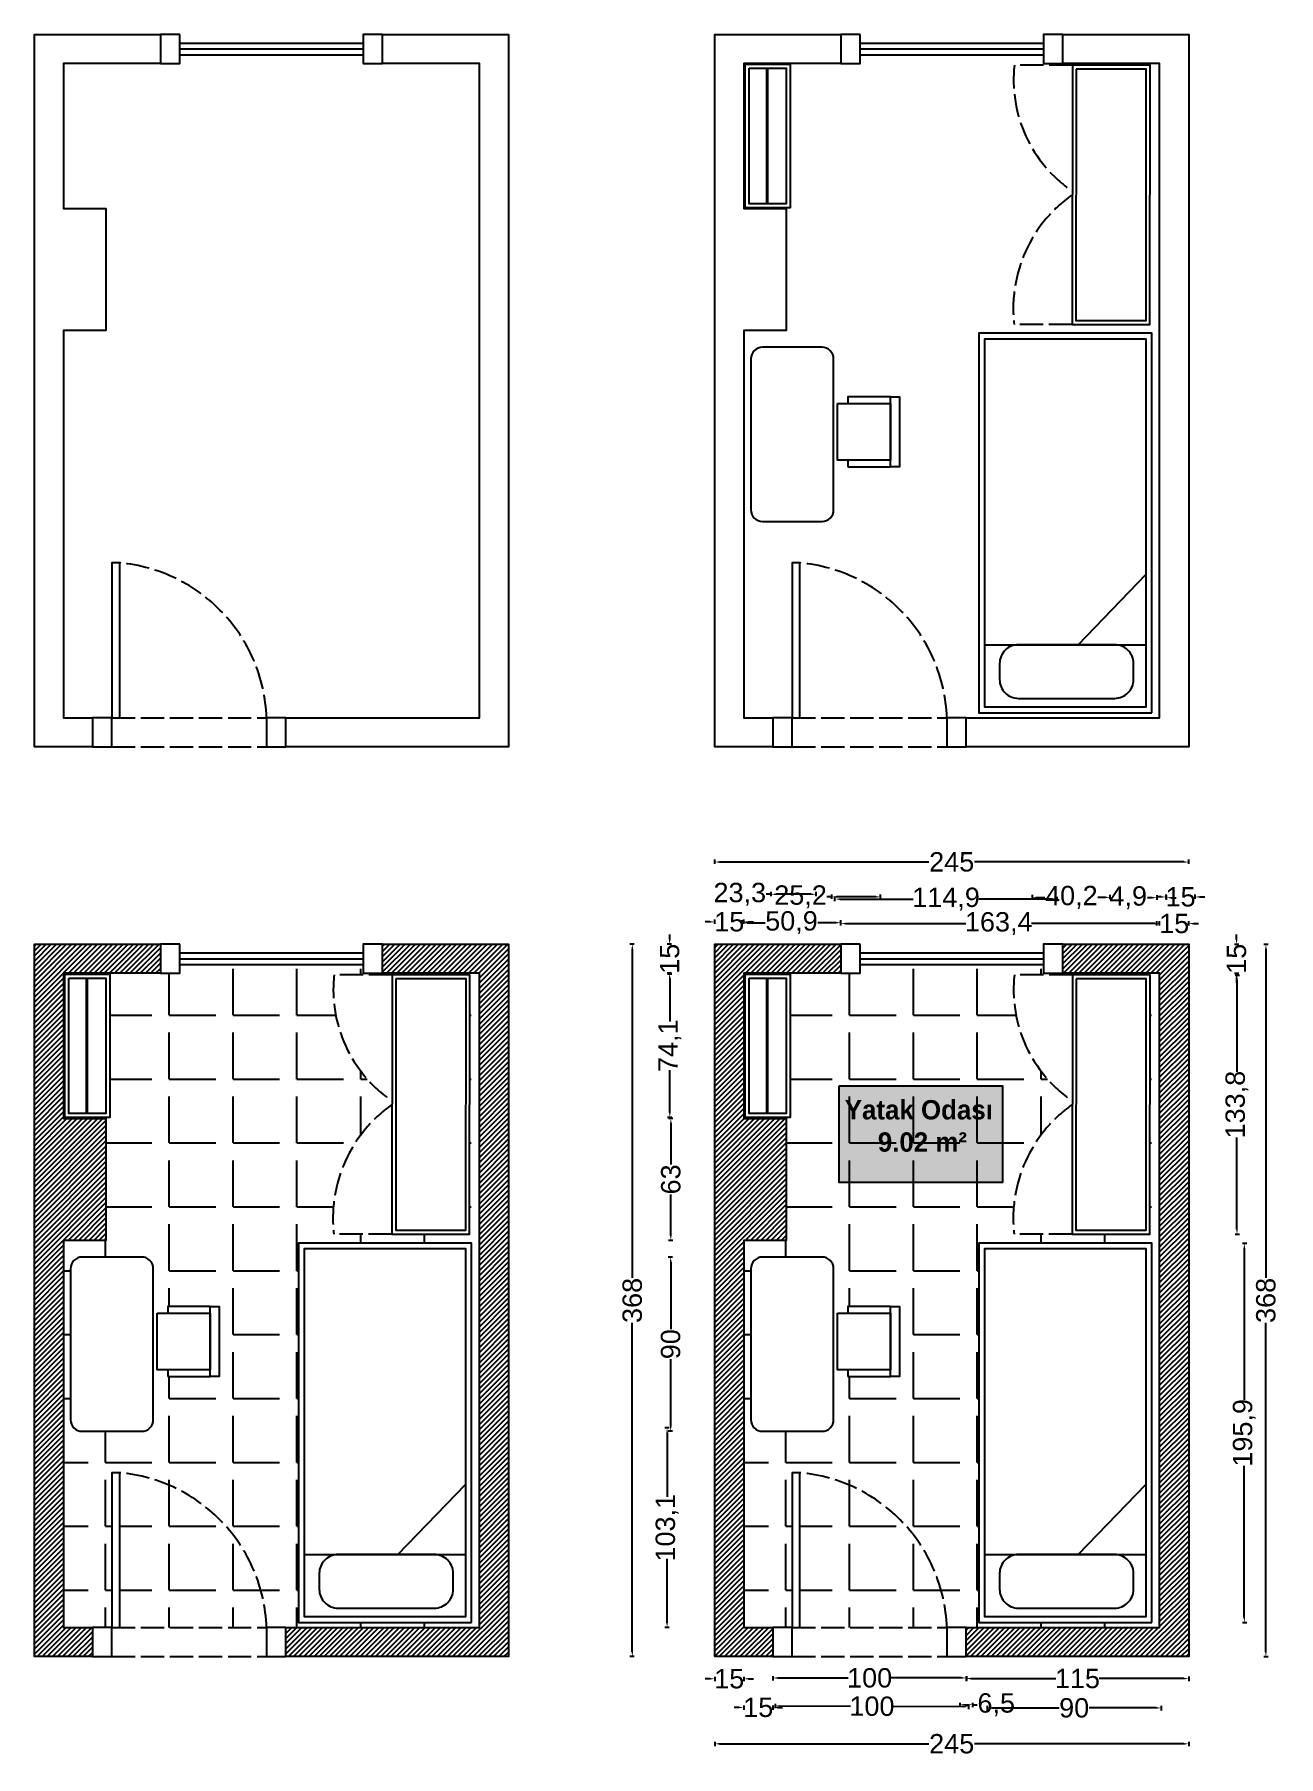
# Model space of a CAD drawing. Header units: centimetres. Extents: x 6441 to 25742, y 7507 to 31010.
# Drawn here: x 12338 to 12981, y 14632 to 15522 of the extents above; entities outside this region: 3.
import ezdxf

# ---------------------------------------------------------------- set-up
doc = ezdxf.new("R2010")
doc.units = ezdxf.units.CM
doc.header["$MEASUREMENT"] = 0
doc.linetypes.add('ACAD_ISO02W100', pattern=[15, 12, -3])
for name, color, linetype in [('Duvar', 170, 'Continuous'), ('Hatch', 174, 'Continuous'), ('Kapı', 240, 'Continuous'), ('Pencere', 244, 'Continuous'), ('Tefriş', 251, 'Continuous'), ('Yazı', 18, 'Continuous'), ('Ölçü', 36, 'Continuous')]:
    doc.layers.add(name, color=color, linetype=linetype)
doc.styles.get("Standard").update_dxf_attribs({"font": 'arial.ttf'})
doc.dimstyles.new('Copy of My_Dimension_Style', dxfattribs={"dimtxt": 10, "dimasz": 2.5, "dimexe": 1.25, "dimexo": 0.0625, "dimgap": 0.6, "dimtad": 0, "dimdec": 1, "dimtxsty": 'Standard', "dimcen": 2.5, "dimadec": 0, "dimazin": 0, "dimtfac": 1, "dimtdec": 1, "dimtofl": 0, "dimtmove": 0, "dimatfit": 3, "dimfxl": 1, "dimfxlon": 1, "dimtolj": 1, "dimtzin": 0, "dimarcsym": 0})

msp = doc.modelspace()

# ---------------------------------------------------------------- texts
at = {"layer": 'Duvar', "char_height": 0.18, "attachment_point": 1}
for s, insert, width in [('My_Dimension_Style', (6454.27, 7734.74), 2.4494), ('DIMSTYLE\\P', (6440.88, 7507.5), 1.2859)]:
    msp.add_mtext(s, dxfattribs=dict(at, insert=insert, width=width))
at = {"layer": 'Yazı', "insert": (12795.47, 14971.19), "char_height": 10, "attachment_point": 2}
msp.add_mtext_dynamic_manual_height_columns('{\\fArtifakt Element|b1|i0|c0|p34;Yatak Odas\\fArtifakt Element|b1|i0|c162|p34;ı\\fArtifakt Element|b1|i0|c0|p34;\\P\\pxqc; \\fArtifakt Element|b1|i0|c162|p34;9.02 \\fArtifakt Element|b1|i0|c0|p34;m²}', width=83.1431, gutter_width=333.41, heights=[42.55], dxfattribs=at)

# ---------------------------------------------------------------- blocks, each defined once
blk = doc.blocks.new('KP_003')
at = {"layer": 'Kapı', "linetype": 'ACAD_ISO02W100'}
for p, q in [((10, 15), (89.93, 15)), ((10, 0), (89.93, 0))]:
    blk.add_line(p, q, dxfattribs=at)
at = {"layer": 'Kapı'}
for points in [[(10, 15), (14, 15), (14, 95), (10, 95)], [(10, 15), (0, 15), (0, 0), (10, 0)], [(99.93, 15), (89.93, 15), (89.93, 0), (99.93, 0)]]:
    blk.add_lwpolyline(points, close=True, dxfattribs=at)
at = {"layer": 'Kapı', "linetype": 'ACAD_ISO02W100'}
blk.add_arc((6.59, 11.93), 83.4, 2.11043, 84.89939, dxfattribs=at)
blk = doc.blocks.new('PN_003')
at = {"layer": 'Pencere'}
for points in [[(10, 0), (0, 0), (0, -15), (10, -15)], [(114.87, 0), (104.87, 0), (104.87, -15), (114.87, -15)]]:
    blk.add_lwpolyline(points, close=True, dxfattribs=at)
for points in [[(10, -4.5), (104.87, -4.5)], [(10, -7.5), (104.87, -7.5)], [(10, -10.5), (104.87, -10.5)], [(10, -10.5), (104.87, -10.5)]]:
    blk.add_lwpolyline(points, dxfattribs=at)
blk = doc.blocks.new('DOLAP_003')
at = {"layer": 'Tefriş', "linetype": 'ACAD_ISO02W100'}
for points in [[(-40.04, 133.88), (-70.04, 133.88, 0.275555), (-40.11, 68.76, 0.195454)], [(-40.19, 0), (-70.19, 0, -0.273658), (-40.12, 66.94)]]:
    blk.add_lwpolyline(points, format="xyb", dxfattribs=at)
at = {"layer": 'Tefriş'}
for points in [[(-40.04, 133.88), (-40.19, 0), (0, 0), (0.15, 133.84)], [(-38.04, 131.88), (-38.19, 2), (-2, 2), (-1.85, 131.84)]]:
    blk.add_lwpolyline(points, close=True, dxfattribs=at)
blk = doc.blocks.new('KITAPLIK_003')
at = {"layer": 'Tefriş'}
for p, q in [((-10.13, 0), (-10.13, 69.93)), ((-9.58, 0), (-9.58, 69.93))]:
    blk.add_line(p, q, dxfattribs=at)
blk.add_lwpolyline([(-21.22, 72), (2.07, 72), (2.07, -2.07), (-21.22, -2.07)], close=True, dxfattribs=at)
blk.add_lwpolyline([(-19.16, 69.93), (0, 69.93), (0, 0), (-19.16, 0), (-19.16, 69.93)], dxfattribs=at)
blk = doc.blocks.new('MASA_003')
at = {"layer": 'Tefriş'}
blk.add_lwpolyline([(-15.39, 0), (15.39, 0, 0.414214), (21.39, 6), (21.39, 84, 0.414214), (15.39, 90), (-15.39, 90, 0.414214), (-21.39, 84), (-21.39, 6, 0.414214)], format="xyb", close=True, dxfattribs=at)
blk = doc.blocks.new('SANDALYE_003')
at = {"layer": 'Tefriş'}
for points in [[(-0.85, 29.24), (26.44, 29.24), (26.44, 0), (-0.85, 0)], [(4.51, 29.24), (26.44, 29.24), (26.44, 32.73), (4.51, 32.73)], [(26.44, 32.73), (31.06, 32.73), (31.06, -3.49), (26.44, -3.49)], [(4.51, -3.49), (26.44, -3.49), (26.44, 0), (4.51, 0)]]:
    blk.add_lwpolyline(points, close=True, dxfattribs=at)
blk = doc.blocks.new('YATAK_003')
at = {"layer": 'Tefriş'}
blk.add_line((48.39, 32.09), (83.43, 68.52), dxfattribs=at)
blk.add_lwpolyline([(86.43, -3), (86.43, 193), (-3, 193), (-3, -3)], close=True, dxfattribs=at)
blk.add_lwpolyline([(0, 190), (0, 0), (83.43, 0), (83.43, 190), (0, 190), (0, 32.09), (83.43, 32.09)], dxfattribs=at)
blk.add_lwpolyline([(17.43, 32.09, 0.414214), (7.74, 22.4), (7.74, 14.09, 0.414214), (17.43, 4.4), (67.27, 4.4, 0.414214), (76.96, 14.09), (76.96, 22.4, 0.414214), (67.27, 32.09)], format="xyb", dxfattribs=at)
blk = doc.blocks.new('*D19')
at = {"layer": 'Defpoints', "color": 0, "transparency": 16777216}
for p in [(12689.96, 14683.7), (12934.96, 14683.7), (12934.96, 14638.62)]:
    blk.add_point(p, dxfattribs=at)
at = {"layer": 'Ölçü', "color": 0, "lineweight": -2, "transparency": 16777216}
for p, q in [((12689.96, 14639.62), (12689.96, 14637.37)), ((12692.46, 14638.62), (12800.69, 14638.62)), ((12932.46, 14638.62), (12824.23, 14638.62)), ((12934.96, 14639.62), (12934.96, 14637.37))]:
    blk.add_line(p, q, dxfattribs=at)
at = {"layer": 'Ölçü', "color": 0, "transparency": 16777216}
for points in [[(12692.46, 14639.04), (12692.46, 14638.2), (12689.96, 14638.62)], [(12932.46, 14639.04), (12932.46, 14638.2), (12934.96, 14638.62)]]:
    blk.add_solid(points, dxfattribs=at)
at = {"layer": 'Ölçü', "color": 0, "transparency": 16777216, "insert": (12812.46, 14638.62), "char_height": 10, "attachment_point": 5}
blk.add_mtext('\\A1;245', dxfattribs=at)
blk = doc.blocks.new('*D20')
at = {"layer": 'Defpoints', "color": 0, "transparency": 16777216}
for p in [(12689.96, 14698.7), (12704.96, 14698.7), (12689.96, 14672.23)]:
    blk.add_point(p, dxfattribs=at)
at = {"layer": 'Ölçü', "color": 0, "lineweight": -2, "transparency": 16777216}
for p, q in [((12687.46, 14672.23), (12684.96, 14672.23)), ((12689.96, 14673.23), (12689.96, 14670.98)), ((12704.96, 14673.23), (12704.96, 14670.98)), ((12707.46, 14672.23), (12709.96, 14672.23))]:
    blk.add_line(p, q, dxfattribs=at)
at = {"layer": 'Ölçü', "color": 0, "transparency": 16777216}
for points in [[(12687.46, 14672.64), (12687.46, 14671.81), (12689.96, 14672.23)], [(12707.46, 14672.64), (12707.46, 14671.81), (12704.96, 14672.23)]]:
    blk.add_solid(points, dxfattribs=at)
at = {"layer": 'Ölçü', "color": 0, "transparency": 16777216, "insert": (12697.46, 14672.23), "char_height": 10, "attachment_point": 5}
blk.add_mtext('\\A1;15', dxfattribs=at)
blk = doc.blocks.new('*D21')
at = {"layer": 'Defpoints', "color": 0, "transparency": 16777216}
for p in [(12720.03, 14683.7), (12820.03, 14683.7), (12820.03, 14672.66)]:
    blk.add_point(p, dxfattribs=at)
at = {"layer": 'Ölçü', "color": 0, "lineweight": -2, "transparency": 16777216}
for p, q in [((12720.03, 14673.66), (12720.03, 14671.41)), ((12722.53, 14672.66), (12758.87, 14672.66)), ((12817.53, 14672.66), (12781.19, 14672.66)), ((12820.03, 14673.66), (12820.03, 14671.41))]:
    blk.add_line(p, q, dxfattribs=at)
at = {"layer": 'Ölçü', "color": 0, "transparency": 16777216}
for points in [[(12722.53, 14673.08), (12722.53, 14672.25), (12720.03, 14672.66)], [(12817.53, 14673.08), (12817.53, 14672.25), (12820.03, 14672.66)]]:
    blk.add_solid(points, dxfattribs=at)
at = {"layer": 'Ölçü', "color": 0, "transparency": 16777216, "insert": (12770.03, 14672.66), "char_height": 10, "attachment_point": 5}
blk.add_mtext('\\A1;100', dxfattribs=at)
blk = doc.blocks.new('*D22')
at = {"layer": 'Defpoints', "color": 0, "transparency": 16777216}
for p in [(12819.96, 14683.7), (12934.96, 14683.7), (12934.96, 14672.34)]:
    blk.add_point(p, dxfattribs=at)
at = {"layer": 'Ölçü', "color": 0, "lineweight": -2, "transparency": 16777216}
for p, q in [((12819.96, 14673.34), (12819.96, 14671.09)), ((12822.46, 14672.34), (12866.25, 14672.34)), ((12932.46, 14672.34), (12888.67, 14672.34)), ((12934.96, 14673.34), (12934.96, 14671.09))]:
    blk.add_line(p, q, dxfattribs=at)
at = {"layer": 'Ölçü', "color": 0, "transparency": 16777216}
for points in [[(12822.46, 14672.76), (12822.46, 14671.92), (12819.96, 14672.34)], [(12932.46, 14672.76), (12932.46, 14671.92), (12934.96, 14672.34)]]:
    blk.add_solid(points, dxfattribs=at)
at = {"layer": 'Ölçü', "color": 0, "transparency": 16777216, "insert": (12877.46, 14672.34), "char_height": 10, "attachment_point": 5}
blk.add_mtext('\\A1;115', dxfattribs=at)
blk = doc.blocks.new('*D23')
at = {"layer": 'Defpoints', "color": 0, "transparency": 16777216}
for p in [(12704.96, 14698.7), (12719.96, 14698.7), (12719.96, 14657.43)]:
    blk.add_point(p, dxfattribs=at)
at = {"layer": 'Ölçü', "color": 0, "lineweight": -2, "transparency": 16777216}
for p, q in [((12702.46, 14657.43), (12699.96, 14657.43)), ((12704.96, 14658.43), (12704.96, 14656.18)), ((12719.96, 14658.43), (12719.96, 14656.18)), ((12722.46, 14657.43), (12724.96, 14657.43))]:
    blk.add_line(p, q, dxfattribs=at)
at = {"layer": 'Ölçü', "color": 0, "transparency": 16777216}
for points in [[(12702.46, 14657.85), (12702.46, 14657.02), (12704.96, 14657.43)], [(12722.46, 14657.85), (12722.46, 14657.02), (12719.96, 14657.43)]]:
    blk.add_solid(points, dxfattribs=at)
at = {"layer": 'Ölçü', "color": 0, "transparency": 16777216, "insert": (12712.46, 14657.43), "char_height": 10, "attachment_point": 5}
blk.add_mtext('\\A1;15', dxfattribs=at)
blk = doc.blocks.new('*D24')
at = {"layer": 'Defpoints', "color": 0, "transparency": 16777216}
for p in [(12721.41, 14696.39), (12821.38, 14695.94), (12821.21, 14657.79)]:
    blk.add_point(p, dxfattribs=at)
at = {"layer": 'Ölçü', "color": 0, "lineweight": -2, "transparency": 16777216}
for p, q in [((12721.24, 14659.24), (12721.23, 14656.99)), ((12723.74, 14658.23), (12760.07, 14658.07)), ((12818.71, 14657.81), (12782.38, 14657.97)), ((12821.22, 14658.79), (12821.21, 14656.54))]:
    blk.add_line(p, q, dxfattribs=at)
at = {"layer": 'Ölçü', "color": 0, "transparency": 16777216}
for points in [[(12723.74, 14658.65), (12723.74, 14657.81), (12721.24, 14658.24)], [(12818.71, 14658.22), (12818.71, 14657.39), (12821.21, 14657.79)]]:
    blk.add_solid(points, dxfattribs=at)
at = {"layer": 'Ölçü', "color": 0, "transparency": 16777216, "insert": (12771.23, 14658.02), "char_height": 10, "attachment_point": 5, "rotation": 359.74313}
blk.add_mtext('\\A1;100', dxfattribs=at)
blk = doc.blocks.new('*D25')
at = {"layer": 'Defpoints', "color": 0, "transparency": 16777216}
for p in [(12816.7, 14697.32), (12823.21, 14697.32), (12823.21, 14658.83)]:
    blk.add_point(p, dxfattribs=at)
at = {"layer": 'Ölçü', "color": 0, "lineweight": -2, "transparency": 16777216}
for p, q in [((12816.7, 14659.83), (12816.7, 14657.58)), ((12819.2, 14658.83), (12820.71, 14658.83)), ((12823.21, 14659.83), (12823.21, 14657.58)), ((12823.21, 14658.83), (12825.71, 14658.83))]:
    blk.add_line(p, q, dxfattribs=at)
at = {"layer": 'Ölçü', "color": 0, "transparency": 16777216}
for points in [[(12819.2, 14659.24), (12819.2, 14658.41), (12816.7, 14658.83)], [(12820.71, 14659.24), (12820.71, 14658.41), (12823.21, 14658.83)]]:
    blk.add_solid(points, dxfattribs=at)
at = {"layer": 'Ölçü', "color": 0, "transparency": 16777216, "insert": (12835.48, 14658.83), "char_height": 10, "attachment_point": 5}
blk.add_mtext('\\A1;6,5', dxfattribs=at)
blk = doc.blocks.new('*D26')
at = {"layer": 'Defpoints', "color": 0, "transparency": 16777216}
for p in [(12830.77, 14697.58), (12920.77, 14697.58), (12920.77, 14657.18)]:
    blk.add_point(p, dxfattribs=at)
at = {"layer": 'Ölçü', "color": 0, "lineweight": -2, "transparency": 16777216}
for p, q in [((12830.77, 14658.18), (12830.77, 14655.93)), ((12833.27, 14657.18), (12868.03, 14657.18)), ((12918.27, 14657.18), (12883.52, 14657.18)), ((12920.77, 14658.18), (12920.77, 14655.93))]:
    blk.add_line(p, q, dxfattribs=at)
at = {"layer": 'Ölçü', "color": 0, "transparency": 16777216}
for points in [[(12833.27, 14657.6), (12833.27, 14656.77), (12830.77, 14657.18)], [(12918.27, 14657.6), (12918.27, 14656.77), (12920.77, 14657.18)]]:
    blk.add_solid(points, dxfattribs=at)
at = {"layer": 'Ölçü', "color": 0, "transparency": 16777216, "insert": (12875.77, 14657.18), "char_height": 10, "attachment_point": 5}
blk.add_mtext('\\A1;90', dxfattribs=at)
blk = doc.blocks.new('*D27')
at = {"layer": 'Defpoints', "color": 0, "transparency": 16777216}
for p in [(12689.96, 15051.7), (12647.36, 14683.7), (12689.96, 14683.7)]:
    blk.add_point(p, dxfattribs=at)
at = {"layer": 'Ölçü', "color": 0, "lineweight": -2, "transparency": 16777216}
for p, q in [((12648.36, 15051.7), (12646.11, 15051.7)), ((12647.36, 15049.2), (12647.36, 14879.36)), ((12647.36, 14686.2), (12647.36, 14856.05)), ((12648.36, 14683.7), (12646.11, 14683.7))]:
    blk.add_line(p, q, dxfattribs=at)
at = {"layer": 'Ölçü', "color": 0, "transparency": 16777216}
for points in [[(12646.94, 15049.2), (12647.78, 15049.2), (12647.36, 15051.7)], [(12646.94, 14686.2), (12647.78, 14686.2), (12647.36, 14683.7)]]:
    blk.add_solid(points, dxfattribs=at)
at = {"layer": 'Ölçü', "color": 0, "transparency": 16777216, "insert": (12647.36, 14867.7), "char_height": 10, "attachment_point": 5, "rotation": 90}
blk.add_mtext('\\A1;368', dxfattribs=at)
blk = doc.blocks.new('*D28')
at = {"layer": 'Defpoints', "color": 0, "transparency": 16777216}
for p in [(12739.47, 15051.7), (12666.68, 15036.7), (12739.47, 15036.7)]:
    blk.add_point(p, dxfattribs=at)
at = {"layer": 'Ölçü', "color": 0, "lineweight": -2, "transparency": 16777216}
for p, q in [((12666.68, 15054.2), (12666.68, 15056.7)), ((12667.68, 15051.7), (12665.43, 15051.7)), ((12667.68, 15036.7), (12665.43, 15036.7)), ((12666.68, 15034.2), (12666.68, 15031.7))]:
    blk.add_line(p, q, dxfattribs=at)
at = {"layer": 'Ölçü', "color": 0, "transparency": 16777216}
for points in [[(12666.26, 15054.2), (12667.09, 15054.2), (12666.68, 15051.7)], [(12666.26, 15034.2), (12667.09, 15034.2), (12666.68, 15036.7)]]:
    blk.add_solid(points, dxfattribs=at)
at = {"layer": 'Ölçü', "color": 0, "transparency": 16777216, "insert": (12666.68, 15044.2), "char_height": 10, "attachment_point": 5, "rotation": 90}
blk.add_mtext('\\A1;15', dxfattribs=at)
blk = doc.blocks.new('*D29')
at = {"layer": 'Defpoints', "color": 0, "transparency": 16777216}
for p in [(12713.41, 15036.28), (12666.75, 14962.22), (12713.41, 14962.22)]:
    blk.add_point(p, dxfattribs=at)
at = {"layer": 'Ölçü', "color": 0, "lineweight": -2, "transparency": 16777216}
for p, q in [((12667.75, 15036.28), (12665.5, 15036.28)), ((12666.75, 15033.78), (12666.75, 15011.83)), ((12666.75, 14964.72), (12666.75, 14986.67)), ((12667.75, 14962.22), (12665.5, 14962.22))]:
    blk.add_line(p, q, dxfattribs=at)
at = {"layer": 'Ölçü', "color": 0, "transparency": 16777216}
for points in [[(12666.33, 15033.78), (12667.16, 15033.78), (12666.75, 15036.28)], [(12666.33, 14964.72), (12667.16, 14964.72), (12666.75, 14962.22)]]:
    blk.add_solid(points, dxfattribs=at)
at = {"layer": 'Ölçü', "color": 0, "transparency": 16777216, "insert": (12666.75, 14999.25), "char_height": 10, "attachment_point": 5, "rotation": 90}
blk.add_mtext('\\A1;74,1', dxfattribs=at)
blk = doc.blocks.new('*D30')
at = {"layer": 'Defpoints', "color": 0, "transparency": 16777216}
for p in [(12711.34, 14961.7), (12667.28, 14898.7), (12711.34, 14898.7)]:
    blk.add_point(p, dxfattribs=at)
at = {"layer": 'Ölçü', "color": 0, "lineweight": -2, "transparency": 16777216}
for p, q in [((12668.28, 14961.7), (12666.03, 14961.7)), ((12667.28, 14959.2), (12667.28, 14937.99)), ((12667.28, 14901.2), (12667.28, 14922.41)), ((12668.28, 14898.7), (12666.03, 14898.7))]:
    blk.add_line(p, q, dxfattribs=at)
at = {"layer": 'Ölçü', "color": 0, "transparency": 16777216}
for points in [[(12666.87, 14959.2), (12667.7, 14959.2), (12667.28, 14961.7)], [(12666.87, 14901.2), (12667.7, 14901.2), (12667.28, 14898.7)]]:
    blk.add_solid(points, dxfattribs=at)
at = {"layer": 'Ölçü', "color": 0, "transparency": 16777216, "insert": (12667.28, 14930.2), "char_height": 10, "attachment_point": 5, "rotation": 90}
blk.add_mtext('\\A1;63', dxfattribs=at)
blk = doc.blocks.new('*D31')
at = {"layer": 'Defpoints', "color": 0, "transparency": 16777216}
for p in [(12714.41, 14890.08), (12667.19, 14800.08), (12714.41, 14800.08)]:
    blk.add_point(p, dxfattribs=at)
at = {"layer": 'Ölçü', "color": 0, "lineweight": -2, "transparency": 16777216}
for p, q in [((12668.19, 14890.08), (12665.94, 14890.08)), ((12667.19, 14887.58), (12667.19, 14852.83)), ((12667.19, 14802.58), (12667.19, 14837.34)), ((12668.19, 14800.08), (12665.94, 14800.08))]:
    blk.add_line(p, q, dxfattribs=at)
at = {"layer": 'Ölçü', "color": 0, "transparency": 16777216}
for points in [[(12666.78, 14887.58), (12667.61, 14887.58), (12667.19, 14890.08)], [(12666.78, 14802.58), (12667.61, 14802.58), (12667.19, 14800.08)]]:
    blk.add_solid(points, dxfattribs=at)
at = {"layer": 'Ölçü', "color": 0, "transparency": 16777216, "insert": (12667.19, 14845.08), "char_height": 10, "attachment_point": 5, "rotation": 90}
blk.add_mtext('\\A1;90', dxfattribs=at)
blk = doc.blocks.new('*D32')
at = {"layer": 'Defpoints', "color": 0, "transparency": 16777216}
for p in [(12694.78, 14801.84), (12665.35, 14698.7), (12694.78, 14698.7)]:
    blk.add_point(p, dxfattribs=at)
at = {"layer": 'Ölçü', "color": 0, "lineweight": -2, "transparency": 16777216}
for p, q in [((12666.35, 14801.84), (12664.1, 14801.84)), ((12665.35, 14799.34), (12665.35, 14766.31)), ((12665.35, 14701.2), (12665.35, 14734.23)), ((12666.35, 14698.7), (12664.1, 14698.7))]:
    blk.add_line(p, q, dxfattribs=at)
at = {"layer": 'Ölçü', "color": 0, "transparency": 16777216}
for points in [[(12664.93, 14799.34), (12665.76, 14799.34), (12665.35, 14801.84)], [(12664.93, 14701.2), (12665.76, 14701.2), (12665.35, 14698.7)]]:
    blk.add_solid(points, dxfattribs=at)
at = {"layer": 'Ölçü', "color": 0, "transparency": 16777216, "insert": (12665.35, 14750.27), "char_height": 10, "attachment_point": 5, "rotation": 90}
blk.add_mtext('\\A1;103,1', dxfattribs=at)
blk = doc.blocks.new('*D33')
at = {"layer": 'Defpoints', "color": 0, "transparency": 16777216}
for p in [(12938.71, 15051.7), (12938.71, 14683.7), (12974.87, 14683.7)]:
    blk.add_point(p, dxfattribs=at)
at = {"layer": 'Ölçü', "color": 0, "lineweight": -2, "transparency": 16777216}
for p, q in [((12973.87, 15051.7), (12976.12, 15051.7)), ((12974.87, 15049.2), (12974.87, 14879.36)), ((12974.87, 14686.2), (12974.87, 14856.05)), ((12973.87, 14683.7), (12976.12, 14683.7))]:
    blk.add_line(p, q, dxfattribs=at)
at = {"layer": 'Ölçü', "color": 0, "transparency": 16777216}
for points in [[(12974.45, 15049.2), (12975.28, 15049.2), (12974.87, 15051.7)], [(12974.45, 14686.2), (12975.28, 14686.2), (12974.87, 14683.7)]]:
    blk.add_solid(points, dxfattribs=at)
at = {"layer": 'Ölçü', "color": 0, "transparency": 16777216, "insert": (12974.87, 14867.7), "char_height": 10, "attachment_point": 5, "rotation": 90}
blk.add_mtext('\\A1;368', dxfattribs=at)
blk = doc.blocks.new('*D34')
at = {"layer": 'Defpoints', "color": 0, "transparency": 16777216}
for p in [(12934.96, 15051.7), (12919.96, 15036.7), (12959.7, 15036.7)]:
    blk.add_point(p, dxfattribs=at)
at = {"layer": 'Ölçü', "color": 0, "lineweight": -2, "transparency": 16777216}
for p, q in [((12959.7, 15054.2), (12959.7, 15056.7)), ((12958.7, 15051.7), (12960.95, 15051.7)), ((12958.7, 15036.7), (12960.95, 15036.7)), ((12959.7, 15034.2), (12959.7, 15031.7))]:
    blk.add_line(p, q, dxfattribs=at)
at = {"layer": 'Ölçü', "color": 0, "transparency": 16777216}
for points in [[(12959.28, 15054.2), (12960.12, 15054.2), (12959.7, 15051.7)], [(12959.28, 15034.2), (12960.12, 15034.2), (12959.7, 15036.7)]]:
    blk.add_solid(points, dxfattribs=at)
at = {"layer": 'Ölçü', "color": 0, "transparency": 16777216, "insert": (12959.7, 15044.2), "char_height": 10, "attachment_point": 5, "rotation": 90}
blk.add_mtext('\\A1;15', dxfattribs=at)
blk = doc.blocks.new('*D35')
at = {"layer": 'Defpoints', "color": 0, "transparency": 16777216}
for p in [(12915.06, 15035.77), (12914.9, 14901.93), (12959.92, 14901.93)]:
    blk.add_point(p, dxfattribs=at)
at = {"layer": 'Ölçü', "color": 0, "lineweight": -2, "transparency": 16777216}
for p, q in [((12958.92, 15035.77), (12961.17, 15035.77)), ((12959.92, 15033.27), (12959.92, 14985.86)), ((12959.92, 14904.43), (12959.92, 14951.84)), ((12958.92, 14901.93), (12961.17, 14901.93))]:
    blk.add_line(p, q, dxfattribs=at)
at = {"layer": 'Ölçü', "color": 0, "transparency": 16777216}
for points in [[(12959.5, 15033.27), (12960.33, 15033.27), (12959.92, 15035.77)], [(12959.5, 14904.43), (12960.33, 14904.43), (12959.92, 14901.93)]]:
    blk.add_solid(points, dxfattribs=at)
at = {"layer": 'Ölçü', "color": 0, "transparency": 16777216, "insert": (12959.92, 14968.85), "char_height": 10, "attachment_point": 5, "rotation": 90}
blk.add_mtext('\\A1;133,8', dxfattribs=at)
blk = doc.blocks.new('*D36')
at = {"layer": 'Defpoints', "color": 0, "transparency": 16777216}
for p in [(12915.91, 14897.22), (12915.91, 14701.33), (12963.72, 14701.33)]:
    blk.add_point(p, dxfattribs=at)
at = {"layer": 'Ölçü', "color": 0, "lineweight": -2, "transparency": 16777216}
for p, q in [((12962.72, 14897.22), (12964.97, 14897.22)), ((12963.72, 14894.72), (12963.72, 14816.29)), ((12963.72, 14703.83), (12963.72, 14782.27)), ((12962.72, 14701.33), (12964.97, 14701.33))]:
    blk.add_line(p, q, dxfattribs=at)
at = {"layer": 'Ölçü', "color": 0, "transparency": 16777216}
for points in [[(12963.31, 14894.72), (12964.14, 14894.72), (12963.72, 14897.22)], [(12963.31, 14703.83), (12964.14, 14703.83), (12963.72, 14701.33)]]:
    blk.add_solid(points, dxfattribs=at)
at = {"layer": 'Ölçü', "color": 0, "transparency": 16777216, "insert": (12963.72, 14799.28), "char_height": 10, "attachment_point": 5, "rotation": 90}
blk.add_mtext('\\A1;195,9', dxfattribs=at)
blk = doc.blocks.new('*D42')
at = {"layer": 'Defpoints', "color": 0, "transparency": 16777216}
for p in [(12934.96, 15094.19), (12689.96, 15060.65), (12934.96, 15060.65)]:
    blk.add_point(p, dxfattribs=at)
at = {"layer": 'Ölçü', "color": 0, "lineweight": -2, "transparency": 16777216}
for p, q in [((12689.96, 15093.19), (12689.96, 15095.44)), ((12692.46, 15094.19), (12800.69, 15094.19)), ((12932.46, 15094.19), (12824.23, 15094.19)), ((12934.96, 15093.19), (12934.96, 15095.44))]:
    blk.add_line(p, q, dxfattribs=at)
at = {"layer": 'Ölçü', "color": 0, "transparency": 16777216}
for points in [[(12692.46, 15094.61), (12692.46, 15093.77), (12689.96, 15094.19)], [(12932.46, 15094.61), (12932.46, 15093.77), (12934.96, 15094.19)]]:
    blk.add_solid(points, dxfattribs=at)
at = {"layer": 'Ölçü', "color": 0, "transparency": 16777216, "insert": (12812.46, 15094.19), "char_height": 10, "attachment_point": 5}
blk.add_mtext('\\A1;245', dxfattribs=at)
blk = doc.blocks.new('*D43')
at = {"layer": 'Defpoints', "color": 0, "transparency": 16777216}
for p in [(12704.96, 15063.25), (12689.96, 15055.55), (12704.96, 15055.55)]:
    blk.add_point(p, dxfattribs=at)
at = {"layer": 'Ölçü', "color": 0, "lineweight": -2, "transparency": 16777216}
for p, q in [((12687.46, 15063.25), (12684.96, 15063.25)), ((12689.96, 15062.25), (12689.96, 15064.5)), ((12704.96, 15062.25), (12704.96, 15064.5)), ((12707.46, 15063.25), (12709.96, 15063.25))]:
    blk.add_line(p, q, dxfattribs=at)
at = {"layer": 'Ölçü', "color": 0, "transparency": 16777216}
for points in [[(12687.46, 15063.66), (12687.46, 15062.83), (12689.96, 15063.25)], [(12707.46, 15063.66), (12707.46, 15062.83), (12704.96, 15063.25)]]:
    blk.add_solid(points, dxfattribs=at)
at = {"layer": 'Ölçü', "color": 0, "transparency": 16777216, "insert": (12697.46, 15063.25), "char_height": 10, "attachment_point": 5}
blk.add_mtext('\\A1;15', dxfattribs=at)
blk = doc.blocks.new('*D44')
at = {"layer": 'Defpoints', "color": 0, "transparency": 16777216}
for p in [(12704.19, 15062.83), (12704.19, 15058.14), (12755.09, 15055.55)]:
    blk.add_point(p, dxfattribs=at)
at = {"layer": 'Ölçü', "color": 0, "lineweight": -2, "transparency": 16777216}
for p, q in [((12704.19, 15061.83), (12704.19, 15064.08)), ((12706.69, 15062.83), (12716.04, 15062.83)), ((12752.59, 15062.83), (12743.24, 15062.83)), ((12755.09, 15061.83), (12755.09, 15064.08))]:
    blk.add_line(p, q, dxfattribs=at)
at = {"layer": 'Ölçü', "color": 0, "transparency": 16777216}
for points in [[(12706.69, 15063.25), (12706.69, 15062.41), (12704.19, 15062.83)], [(12752.59, 15063.25), (12752.59, 15062.41), (12755.09, 15062.83)]]:
    blk.add_solid(points, dxfattribs=at)
at = {"layer": 'Ölçü', "color": 0, "transparency": 16777216, "insert": (12729.64, 15062.83), "char_height": 10, "attachment_point": 5}
blk.add_mtext('\\A1;50,9', dxfattribs=at)
blk = doc.blocks.new('*D45')
at = {"layer": 'Defpoints', "color": 0, "transparency": 16777216}
for p in [(12918.48, 15062.36), (12755.09, 15055.55), (12918.48, 15055.55)]:
    blk.add_point(p, dxfattribs=at)
at = {"layer": 'Ölçü', "color": 0, "lineweight": -2, "transparency": 16777216}
for p, q in [((12755.09, 15061.36), (12755.09, 15063.61)), ((12757.59, 15062.36), (12819.8, 15062.36)), ((12915.98, 15062.36), (12853.77, 15062.36)), ((12918.48, 15061.36), (12918.48, 15063.61))]:
    blk.add_line(p, q, dxfattribs=at)
at = {"layer": 'Ölçü', "color": 0, "transparency": 16777216}
for points in [[(12757.59, 15062.78), (12757.59, 15061.95), (12755.09, 15062.36)], [(12915.98, 15062.78), (12915.98, 15061.95), (12918.48, 15062.36)]]:
    blk.add_solid(points, dxfattribs=at)
at = {"layer": 'Ölçü', "color": 0, "transparency": 16777216, "insert": (12836.78, 15062.36), "char_height": 10, "attachment_point": 5}
blk.add_mtext('\\A1;163,4', dxfattribs=at)
blk = doc.blocks.new('*D46')
at = {"layer": 'Defpoints', "color": 0, "transparency": 16777216}
for p in [(12919.96, 15062.36), (12919.96, 15055.55), (12934.96, 15055.55)]:
    blk.add_point(p, dxfattribs=at)
at = {"layer": 'Ölçü', "color": 0, "lineweight": -2, "transparency": 16777216}
for p, q in [((12917.46, 15062.36), (12914.96, 15062.36)), ((12919.96, 15061.36), (12919.96, 15063.61)), ((12934.96, 15061.36), (12934.96, 15063.61)), ((12937.46, 15062.36), (12939.96, 15062.36))]:
    blk.add_line(p, q, dxfattribs=at)
at = {"layer": 'Ölçü', "color": 0, "transparency": 16777216}
for points in [[(12917.46, 15062.78), (12917.46, 15061.95), (12919.96, 15062.36)], [(12937.46, 15062.78), (12937.46, 15061.95), (12934.96, 15062.36)]]:
    blk.add_solid(points, dxfattribs=at)
at = {"layer": 'Ölçü', "color": 0, "transparency": 16777216, "insert": (12927.46, 15062.36), "char_height": 10, "attachment_point": 5}
blk.add_mtext('\\A1;15', dxfattribs=at)
blk = doc.blocks.new('*D47')
at = {"layer": 'Defpoints', "color": 0, "transparency": 16777216}
for p in [(12923.26, 15076.13), (12923.26, 15057.81), (12938.26, 15057.81)]:
    blk.add_point(p, dxfattribs=at)
at = {"layer": 'Ölçü', "color": 0, "lineweight": -2, "transparency": 16777216}
for p, q in [((12920.76, 15076.13), (12918.26, 15076.13)), ((12923.26, 15075.13), (12923.26, 15077.38)), ((12938.26, 15075.13), (12938.26, 15077.38)), ((12940.76, 15076.13), (12943.26, 15076.13))]:
    blk.add_line(p, q, dxfattribs=at)
at = {"layer": 'Ölçü', "color": 0, "transparency": 16777216}
for points in [[(12920.76, 15076.55), (12920.76, 15075.72), (12923.26, 15076.13)], [(12940.76, 15076.55), (12940.76, 15075.72), (12938.26, 15076.13)]]:
    blk.add_solid(points, dxfattribs=at)
at = {"layer": 'Ölçü', "color": 0, "transparency": 16777216, "insert": (12930.76, 15076.13), "char_height": 10, "attachment_point": 5}
blk.add_mtext('\\A1;15', dxfattribs=at)
blk = doc.blocks.new('*D37')
at = {"layer": 'Defpoints', "color": 0, "transparency": 16777216}
for p in [(12918.61, 15075.72), (12918.61, 15041.87), (12923.51, 15042.81)]:
    blk.add_point(p, dxfattribs=at)
at = {"layer": 'Ölçü', "color": 0, "lineweight": -2, "transparency": 16777216}
for p, q in [((12916.11, 15075.72), (12913.61, 15075.72)), ((12918.61, 15074.72), (12918.61, 15076.97)), ((12923.51, 15074.72), (12923.51, 15076.97)), ((12926.01, 15075.72), (12928.51, 15075.72))]:
    blk.add_line(p, q, dxfattribs=at)
at = {"layer": 'Ölçü', "color": 0, "transparency": 16777216}
for points in [[(12916.11, 15076.13), (12916.11, 15075.3), (12918.61, 15075.72)], [(12926.01, 15076.13), (12926.01, 15075.3), (12923.51, 15075.72)]]:
    blk.add_solid(points, dxfattribs=at)
at = {"layer": 'Ölçü', "color": 0, "transparency": 16777216, "insert": (12903.7, 15075.72), "char_height": 10, "attachment_point": 5}
blk.add_mtext('\\A1;4,9', dxfattribs=at)
blk = doc.blocks.new('*D38')
at = {"layer": 'Defpoints', "color": 0, "transparency": 16777216}
for p in [(12854.22, 15075.91), (12854.22, 15042.48), (12894.42, 15042.43)]:
    blk.add_point(p, dxfattribs=at)
at = {"layer": 'Ölçü', "color": 0, "lineweight": -2, "transparency": 16777216}
for p, q in [((12854.22, 15074.91), (12854.22, 15077.16)), ((12856.72, 15075.91), (12860.58, 15075.91)), ((12891.92, 15075.91), (12888.06, 15075.91)), ((12894.42, 15074.91), (12894.42, 15077.16))]:
    blk.add_line(p, q, dxfattribs=at)
at = {"layer": 'Ölçü', "color": 0, "transparency": 16777216}
for points in [[(12856.72, 15076.32), (12856.72, 15075.49), (12854.22, 15075.91)], [(12891.92, 15076.32), (12891.92, 15075.49), (12894.42, 15075.91)]]:
    blk.add_solid(points, dxfattribs=at)
at = {"layer": 'Ölçü', "color": 0, "transparency": 16777216, "insert": (12874.32, 15075.91), "char_height": 10, "attachment_point": 5}
blk.add_mtext('\\A1;40,2', dxfattribs=at)
blk = doc.blocks.new('*D39')
at = {"layer": 'Defpoints', "color": 0, "transparency": 16777216}
for p in [(12752.1, 15075.01), (12752.1, 15043.8), (12866.97, 15043.8)]:
    blk.add_point(p, dxfattribs=at)
at = {"layer": 'Ölçü', "color": 0, "lineweight": -2, "transparency": 16777216}
for p, q in [((12752.1, 15074.01), (12752.1, 15076.26)), ((12754.6, 15075.01), (12792.52, 15075.01)), ((12864.47, 15075.01), (12826.55, 15075.01)), ((12866.97, 15074.01), (12866.97, 15076.26))]:
    blk.add_line(p, q, dxfattribs=at)
at = {"layer": 'Ölçü', "color": 0, "transparency": 16777216}
for points in [[(12754.6, 15075.43), (12754.6, 15074.6), (12752.1, 15075.01)], [(12864.47, 15075.43), (12864.47, 15074.6), (12866.97, 15075.01)]]:
    blk.add_solid(points, dxfattribs=at)
at = {"layer": 'Ölçü', "color": 0, "transparency": 16777216, "insert": (12809.53, 15075.01), "char_height": 10, "attachment_point": 5}
blk.add_mtext('\\A1;114,9', dxfattribs=at)
blk = doc.blocks.new('*D40')
at = {"layer": 'Defpoints', "color": 0, "transparency": 16777216}
for p in [(12750.46, 15076.18), (12750.46, 15041.23), (12775.67, 15041.23)]:
    blk.add_point(p, dxfattribs=at)
at = {"layer": 'Ölçü', "color": 0, "lineweight": -2, "transparency": 16777216}
for p, q in [((12750.46, 15076.18), (12747.96, 15076.18)), ((12750.46, 15075.18), (12750.46, 15077.43)), ((12773.17, 15076.18), (12752.96, 15076.18)), ((12775.67, 15075.18), (12775.67, 15077.43))]:
    blk.add_line(p, q, dxfattribs=at)
at = {"layer": 'Ölçü', "color": 0, "transparency": 16777216}
for points in [[(12752.96, 15076.6), (12752.96, 15075.77), (12750.46, 15076.18)], [(12773.17, 15076.6), (12773.17, 15075.77), (12775.67, 15076.18)]]:
    blk.add_solid(points, dxfattribs=at)
at = {"layer": 'Ölçü', "color": 0, "transparency": 16777216, "insert": (12734.33, 15076.18), "char_height": 10, "attachment_point": 5}
blk.add_mtext('\\A1;25,2', dxfattribs=at)
blk = doc.blocks.new('*D41')
at = {"layer": 'Defpoints', "color": 0, "transparency": 16777216}
for p in [(12719.09, 15077.49), (12719.09, 15044.56), (12742.38, 15044.56)]:
    blk.add_point(p, dxfattribs=at)
at = {"layer": 'Ölçü', "color": 0, "lineweight": -2, "transparency": 16777216}
for p, q in [((12719.09, 15077.49), (12716.59, 15077.49)), ((12719.09, 15076.49), (12719.09, 15078.74)), ((12739.88, 15077.49), (12721.59, 15077.49)), ((12742.38, 15076.49), (12742.38, 15078.74))]:
    blk.add_line(p, q, dxfattribs=at)
at = {"layer": 'Ölçü', "color": 0, "transparency": 16777216}
for points in [[(12721.59, 15077.91), (12721.59, 15077.08), (12719.09, 15077.49)], [(12739.88, 15077.91), (12739.88, 15077.08), (12742.38, 15077.49)]]:
    blk.add_solid(points, dxfattribs=at)
at = {"layer": 'Ölçü', "color": 0, "transparency": 16777216, "insert": (12702.92, 15077.49), "char_height": 10, "attachment_point": 5}
blk.add_mtext('\\A1;23,3', dxfattribs=at)

# ---------------------------------------------------------------- dimensions: what is measured, and where the dimension line sits
at = {"layer": 'Ölçü'}
for base, p1, p2, picture, middle in [((12934.96, 15094.19), (12689.96, 15060.65), (12934.96, 15060.65), '*D42', (12812.46, 15094.19)), ((12719.09, 15077.49), (12742.38, 15044.56), (12719.09, 15044.56), '*D41', (12702.92, 15077.49)), ((12750.46, 15076.18), (12775.67, 15041.23), (12750.46, 15041.23), '*D40', (12734.33, 15076.18)), ((12752.1, 15075.01), (12866.97, 15043.8), (12752.1, 15043.8), '*D39', (12809.53, 15075.01)), ((12854.22, 15075.91), (12894.42, 15042.43), (12854.22, 15042.48), '*D38', (12874.32, 15075.91)), ((12918.61, 15075.72), (12923.51, 15042.81), (12918.61, 15041.87), '*D37', (12903.7, 15075.72)), ((12923.26, 15076.13), (12938.26, 15057.81), (12923.26, 15057.81), '*D47', (12930.76, 15076.13)), ((12704.96, 15063.25), (12689.96, 15055.55), (12704.96, 15055.55), '*D43', (12697.46, 15063.25)), ((12704.19, 15062.83), (12755.09, 15055.55), (12704.19, 15058.14), '*D44', (12729.64, 15062.83)), ((12918.48, 15062.36), (12755.09, 15055.55), (12918.48, 15055.55), '*D45', (12836.78, 15062.36)), ((12919.96, 15062.36), (12934.96, 15055.55), (12919.96, 15055.55), '*D46', (12927.46, 15062.36)), ((12689.96, 14672.23), (12704.96, 14698.7), (12689.96, 14698.7), '*D20', (12697.46, 14672.23)), ((12719.96, 14657.43), (12704.96, 14698.7), (12719.96, 14698.7), '*D23', (12712.46, 14657.43)), ((12823.21, 14658.83), (12816.7, 14697.32), (12823.21, 14697.32), '*D25', (12835.48, 14658.83)), ((12920.77, 14657.18), (12830.77, 14697.58), (12920.77, 14697.58), '*D26', (12875.77, 14657.18)), ((12934.96, 14638.62), (12689.96, 14683.7), (12934.96, 14683.7), '*D19', (12812.46, 14638.62)), ((12820.03, 14672.66), (12720.03, 14683.7), (12820.03, 14683.7), '*D21', (12770.03, 14672.66)), ((12934.96, 14672.34), (12819.96, 14683.7), (12934.96, 14683.7), '*D22', (12877.46, 14672.34))]:
    dim = msp.add_linear_dim(base=base, p1=p1, p2=p2, dimstyle='Copy of My_Dimension_Style', dxfattribs=at)
    dim.commit()
    dim.dimension.update_dxf_attribs({"geometry": picture, "text_midpoint": middle})
for base, p1, p2, picture, middle in [((12666.68, 15036.7), (12739.47, 15051.7), (12739.47, 15036.7), '*D28', (12666.68, 15044.2)), ((12959.7, 15036.7), (12934.96, 15051.7), (12919.96, 15036.7), '*D34', (12959.7, 15044.2)), ((12647.36, 14683.7), (12689.96, 15051.7), (12689.96, 14683.7), '*D27', (12647.36, 14867.7)), ((12974.87, 14683.7), (12938.71, 15051.7), (12938.71, 14683.7), '*D33', (12974.87, 14867.7)), ((12666.75, 14962.22), (12713.41, 15036.28), (12713.41, 14962.22), '*D29', (12666.75, 14999.25)), ((12959.92, 14901.93), (12915.06, 15035.77), (12914.9, 14901.93), '*D35', (12959.92, 14968.85)), ((12667.28, 14898.7), (12711.34, 14961.7), (12711.34, 14898.7), '*D30', (12667.28, 14930.2)), ((12667.19, 14800.08), (12714.41, 14890.08), (12714.41, 14800.08), '*D31', (12667.19, 14845.08)), ((12665.35, 14698.7), (12694.78, 14801.84), (12694.78, 14698.7), '*D32', (12665.35, 14750.27))]:
    dim = msp.add_linear_dim(base=base, p1=p1, p2=p2, angle=90, dimstyle='Copy of My_Dimension_Style', dxfattribs=at)
    dim.commit()
    dim.dimension.update_dxf_attribs({"geometry": picture, "text_midpoint": middle})
dim = msp.add_linear_dim(base=(12963.72, 14701.33), p1=(12915.91, 14897.22), p2=(12915.91, 14701.33), angle=90, dimstyle='Copy of My_Dimension_Style', dxfattribs=at)
dim.commit()
dim.dimension.update_dxf_attribs({"geometry": '*D36', "text_midpoint": (12963.72, 14799.28), "dimtype": 160})
dim = msp.add_aligned_dim(p1=(12721.41, 14696.39), p2=(12821.38, 14695.94), distance=-38.15, dimstyle='Copy of My_Dimension_Style', dxfattribs=at)
dim.commit()
dim.dimension.update_dxf_attribs({"geometry": '*D24', "text_midpoint": (12771.23, 14658.02)})

# ---------------------------------------------------------------- hatches: boundary and pattern name
at = {"layer": 'Hatch'}
h = msp.add_hatch(dxfattribs=at)
h.set_pattern_fill('ANSI31', color=256, scale=15)
h.paths.add_polyline_path([(12375.3, 14961.7), (12353.3, 14961.7), (12353.3, 15036.7), (12403.44, 15036.7), (12403.44, 15051.7), (12338.3, 15051.7), (12338.3, 14946.7), (12338.3, 14913.7), (12338.3, 14683.7), (12368.3, 14683.7), (12368.3, 14698.7), (12353.3, 14698.7), (12353.3, 14898.7), (12375.3, 14898.7)])
h.paths.add_polyline_path([(12568.3, 14698.7), (12468.3, 14698.7), (12468.3, 14683.7), (12583.3, 14683.7), (12583.3, 15051.7), (12518.3, 15051.7), (12518.3, 15036.7), (12568.3, 15036.7)])
h = msp.add_hatch(dxfattribs=at)
h.set_pattern_fill('ANSI31', color=256, scale=15)
h.paths.add_polyline_path([(12726.96, 14961.7), (12704.96, 14961.7), (12704.96, 15036.7), (12755.09, 15036.7), (12755.09, 15051.7), (12689.96, 15051.7), (12689.96, 14946.7), (12689.96, 14913.7), (12689.96, 14683.7), (12719.96, 14683.7), (12719.96, 14698.7), (12704.96, 14698.7), (12704.96, 14898.7), (12726.96, 14898.7)])
h.paths.add_polyline_path([(12919.96, 14698.7), (12819.96, 14698.7), (12819.96, 14683.7), (12934.96, 14683.7), (12934.96, 15051.7), (12869.96, 15051.7), (12869.96, 15036.7), (12919.96, 15036.7)])
at = {"layer": 'Hatch', "true_color": 0xc7c8ca}
h = msp.add_hatch(dxfattribs=at)
h.set_pattern_fill('ANGLE', color=9, scale=120)
h.set_pattern_definition([(0, (0, 0), (0, 33), [24, -9]), (90, (0, 0), (-33, 2e-15), [24, -9])])
h.paths.add_polyline_path([(12523.13, 14968.87), (12523.13, 14970.7, -0.275555), (12493.21, 15035.81), (12508.3, 15035.81), (12508.3, 15041.2), (12413.44, 15041.2), (12413.44, 15036.7), (12403.44, 15036.7), (12377.37, 15036.7), (12377.37, 14962.22), (12375.3, 14962.22), (12375.3, 14898.7), (12353.3, 14898.7), (12353.3, 14698.7), (12368.3, 14698.7), (12378.37, 14698.7), (12378.37, 14778.7), (12382.37, 14778.7, -0.377813), (12458.3, 14698.7), (12468.3, 14698.7), (12568.3, 14698.7), (12568.3, 15036.7), (12523.21, 15036.7), (12523.21, 15035.81), (12563.4, 15035.77), (12563.25, 14901.93), (12523.05, 14901.93), (12493.05, 14901.93, -0.273658)])
h.paths.add_polyline_path([(12474.82, 14897.33), (12564.25, 14897.33), (12564.25, 14701.33), (12474.82, 14701.33)], flags=16)
h.paths.add_polyline_path([(12477.82, 14894.33), (12561.25, 14894.33), (12561.25, 14704.33), (12477.82, 14704.33)], flags=0)
h.paths.add_polyline_path([(12399.76, 14884.08), (12399.76, 14806.08, -0.414214), (12393.76, 14800.08), (12362.99, 14800.08, -0.414214), (12356.99, 14806.08), (12356.99, 14884.08, -0.414214), (12362.99, 14890.08), (12393.76, 14890.08, -0.414214)], flags=16)
h.paths.add_polyline_path([(12433.74, 14864.56), (12433.74, 14828.34), (12429.12, 14828.34), (12407.19, 14828.34), (12407.19, 14831.83), (12401.83, 14831.83), (12401.83, 14861.07), (12407.19, 14861.07), (12407.19, 14864.56), (12429.12, 14864.56)], flags=16)
h.paths.add_polyline_path([(12545.09, 14736.43, -0.414214), (12554.78, 14726.74), (12554.78, 14718.43, -0.414214), (12545.09, 14708.74), (12495.25, 14708.74, -0.414214), (12485.56, 14718.43), (12485.56, 14726.74, -0.414214), (12495.25, 14736.43)], flags=0)
h.paths.add_polyline_path([(12382.37, 14778.7), (12382.37, 14698.7), (12458.3, 14698.7, 0.377813)], flags=17)
h = msp.add_hatch(dxfattribs=at)
h.set_pattern_fill('ANGLE', color=9, scale=120)
h.set_pattern_definition([(0, (351.655, 0), (0, 33), [24, -9]), (90, (351.655, 0), (-33, 2e-15), [24, -9])])
h.paths.add_polyline_path([(12874.79, 14968.87), (12874.79, 14970.7, -0.275555), (12844.86, 15035.81), (12859.96, 15035.81), (12859.96, 15041.2), (12765.09, 15041.2), (12765.09, 15036.7), (12755.09, 15036.7), (12729.03, 15036.7), (12729.03, 14962.22), (12726.96, 14962.22), (12726.96, 14898.7), (12704.96, 14898.7), (12704.96, 14698.7), (12719.96, 14698.7), (12730.03, 14698.7), (12730.03, 14778.7), (12734.03, 14778.7, -0.377813), (12809.96, 14698.7), (12819.96, 14698.7), (12919.96, 14698.7), (12919.96, 15036.7), (12874.87, 15036.7), (12874.86, 15035.81), (12915.06, 15035.77), (12914.9, 14901.93), (12874.71, 14901.93), (12844.71, 14901.93, -0.273658)])
h.paths.add_polyline_path([(12826.47, 14897.33), (12915.91, 14897.33), (12915.91, 14701.33), (12826.47, 14701.33)], flags=16)
h.paths.add_polyline_path([(12829.47, 14894.33), (12912.91, 14894.33), (12912.91, 14704.33), (12829.47, 14704.33)], flags=0)
h.paths.add_polyline_path([(12751.42, 14884.08), (12751.42, 14806.08, -0.414214), (12745.42, 14800.08), (12714.64, 14800.08, -0.414214), (12708.64, 14806.08), (12708.64, 14884.08, -0.414214), (12714.64, 14890.08), (12745.42, 14890.08, -0.414214)], flags=16)
h.paths.add_polyline_path([(12785.4, 14864.56), (12785.4, 14828.34), (12780.78, 14828.34), (12758.85, 14828.34), (12758.85, 14831.83), (12753.48, 14831.83), (12753.48, 14861.07), (12758.85, 14861.07), (12758.85, 14864.56), (12780.78, 14864.56)], flags=16)
h.paths.add_polyline_path([(12896.74, 14736.43, -0.414214), (12906.43, 14726.74), (12906.43, 14718.43, -0.414214), (12896.74, 14708.74), (12846.91, 14708.74, -0.414214), (12837.22, 14718.43), (12837.22, 14726.74, -0.414214), (12846.91, 14736.43)], flags=0)
h.paths.add_polyline_path([(12734.03, 14778.7), (12734.03, 14698.7), (12809.96, 14698.7, 0.377813)], flags=17)
h.paths.add_polyline_path([(12838.75, 14928.64), (12838.75, 14978.48), (12754.23, 14978.48), (12754.23, 14928.64)], flags=0)
at = {"layer": 'Yazı', "lineweight": 18, "true_color": 0xffffff}
h = msp.add_hatch(color=7, dxfattribs=at)
h.dxf.hatch_style = 1
h.paths.add_polyline_path([(12838.75, 14928.64), (12838.75, 14978.48), (12754.23, 14978.48), (12754.23, 14928.64)])

# ---------------------------------------------------------------- linework, layer by layer
at = {"layer": 'Duvar'}
for points in [[(12403.44, 15506.69), (12353.3, 15506.69), (12353.3, 15431.69), (12375.3, 15431.69), (12375.3, 15368.69), (12353.3, 15368.69), (12353.3, 15168.69), (12368.3, 15168.69), (12368.3, 15153.69), (12338.3, 15153.69), (12338.3, 15383.69), (12338.3, 15383.69), (12338.3, 15416.69), (12338.3, 15416.69), (12338.3, 15521.69), (12403.44, 15521.69)], [(12518.3, 15521.69), (12583.3, 15521.69), (12583.3, 15153.69), (12468.3, 15153.69), (12468.3, 15168.69), (12568.3, 15168.69), (12568.3, 15506.69), (12518.3, 15506.69)], [(12755.09, 15506.69), (12704.96, 15506.69), (12704.96, 15431.69), (12726.96, 15431.69), (12726.96, 15368.69), (12704.96, 15368.69), (12704.96, 15168.69), (12719.96, 15168.69), (12719.96, 15153.69), (12689.96, 15153.69), (12689.96, 15383.69), (12689.96, 15383.69), (12689.96, 15416.69), (12689.96, 15416.69), (12689.96, 15521.69), (12755.09, 15521.69)], [(12869.96, 15521.69), (12934.96, 15521.69), (12934.96, 15153.69), (12819.96, 15153.69), (12819.96, 15168.69), (12919.96, 15168.69), (12919.96, 15506.69), (12869.96, 15506.69)], [(12403.44, 15036.7), (12353.3, 15036.7), (12353.3, 14961.7), (12375.3, 14961.7), (12375.3, 14898.7), (12353.3, 14898.7), (12353.3, 14698.7), (12368.3, 14698.7), (12368.3, 14683.7), (12338.3, 14683.7), (12338.3, 14913.7), (12338.3, 14913.7), (12338.3, 14946.7), (12338.3, 14946.7), (12338.3, 15051.7), (12403.44, 15051.7)], [(12518.3, 15051.7), (12583.3, 15051.7), (12583.3, 14683.7), (12468.3, 14683.7), (12468.3, 14698.7), (12568.3, 14698.7), (12568.3, 15036.7), (12518.3, 15036.7)], [(12755.09, 15036.7), (12704.96, 15036.7), (12704.96, 14961.7), (12726.96, 14961.7), (12726.96, 14898.7), (12704.96, 14898.7), (12704.96, 14698.7), (12719.96, 14698.7), (12719.96, 14683.7), (12689.96, 14683.7), (12689.96, 14913.7), (12689.96, 14913.7), (12689.96, 14946.7), (12689.96, 14946.7), (12689.96, 15051.7), (12755.09, 15051.7)], [(12869.96, 15051.7), (12934.96, 15051.7), (12934.96, 14683.7), (12819.96, 14683.7), (12819.96, 14698.7), (12919.96, 14698.7), (12919.96, 15036.7), (12869.96, 15036.7)]]:
    msp.add_lwpolyline(points, close=True, dxfattribs=at)
at = {"layer": 'Tefriş', "color": 114, "true_color": 0x139b48}
msp.add_line((25741.82, 31010.49), (25711.82, 31010.49), dxfattribs=at)
at = {"layer": 'Tefriş'}
for p, q in [((12912.91, 15364.32), (12829.47, 15364.32)), ((12896.74, 15206.41), (12846.91, 15206.41)), ((12561.25, 14894.33), (12477.82, 14894.33)), ((12912.91, 14894.33), (12829.47, 14894.33)), ((12545.09, 14736.43), (12495.25, 14736.43)), ((12896.74, 14736.43), (12846.91, 14736.43))]:
    msp.add_line(p, q, dxfattribs=at)
at = {"layer": 'Yazı'}
msp.add_lwpolyline([(12754.23, 14978.48), (12838.75, 14978.48), (12838.75, 14928.64), (12754.23, 14928.64)], close=True, dxfattribs=at)

# ---------------------------------------------------------------- block references
at = {"layer": 'Kapı'}
for p in [(12368.37, 15153.69), (12720.03, 15153.69), (12368.37, 14683.7), (12720.03, 14683.7)]:
    msp.add_blockref('KP_003', p, dxfattribs=at)
at = {"layer": 'Pencere'}
for p in [(12403.44, 15521.69), (12755.09, 15521.69), (12403.44, 15051.7), (12755.09, 15051.7)]:
    msp.add_blockref('PN_003', p, dxfattribs=at)
at = {"layer": 'Tefriş'}
for name, p in [('KITAPLIK_003', (12726.96, 15434.27)), ('DOLAP_003', (12914.9, 15371.92)), ('YATAK_003', (12829.47, 15174.32)), ('MASA_003', (12730.03, 15270.07)), ('SANDALYE_003', (12754.34, 15301.81)), ('KITAPLIK_003', (12375.3, 14964.29)), ('DOLAP_003', (12563.25, 14901.93)), ('KITAPLIK_003', (12726.96, 14964.29)), ('DOLAP_003', (12914.9, 14901.93)), ('YATAK_003', (12477.82, 14704.33)), ('YATAK_003', (12829.47, 14704.33)), ('MASA_003', (12378.38, 14800.08)), ('MASA_003', (12730.03, 14800.08)), ('SANDALYE_003', (12402.68, 14831.83)), ('SANDALYE_003', (12754.34, 14831.83))]:
    msp.add_blockref(name, p, dxfattribs=at)

msp.set_redraw_order([(e.dxf.handle, doc.entitydb.next_handle()) for e in msp.query("TEXT MTEXT ATTDEF DIMENSION ARC_DIMENSION")])  # texts and dimensions are drawn at this point

doc.saveas('drawing.dxf')
